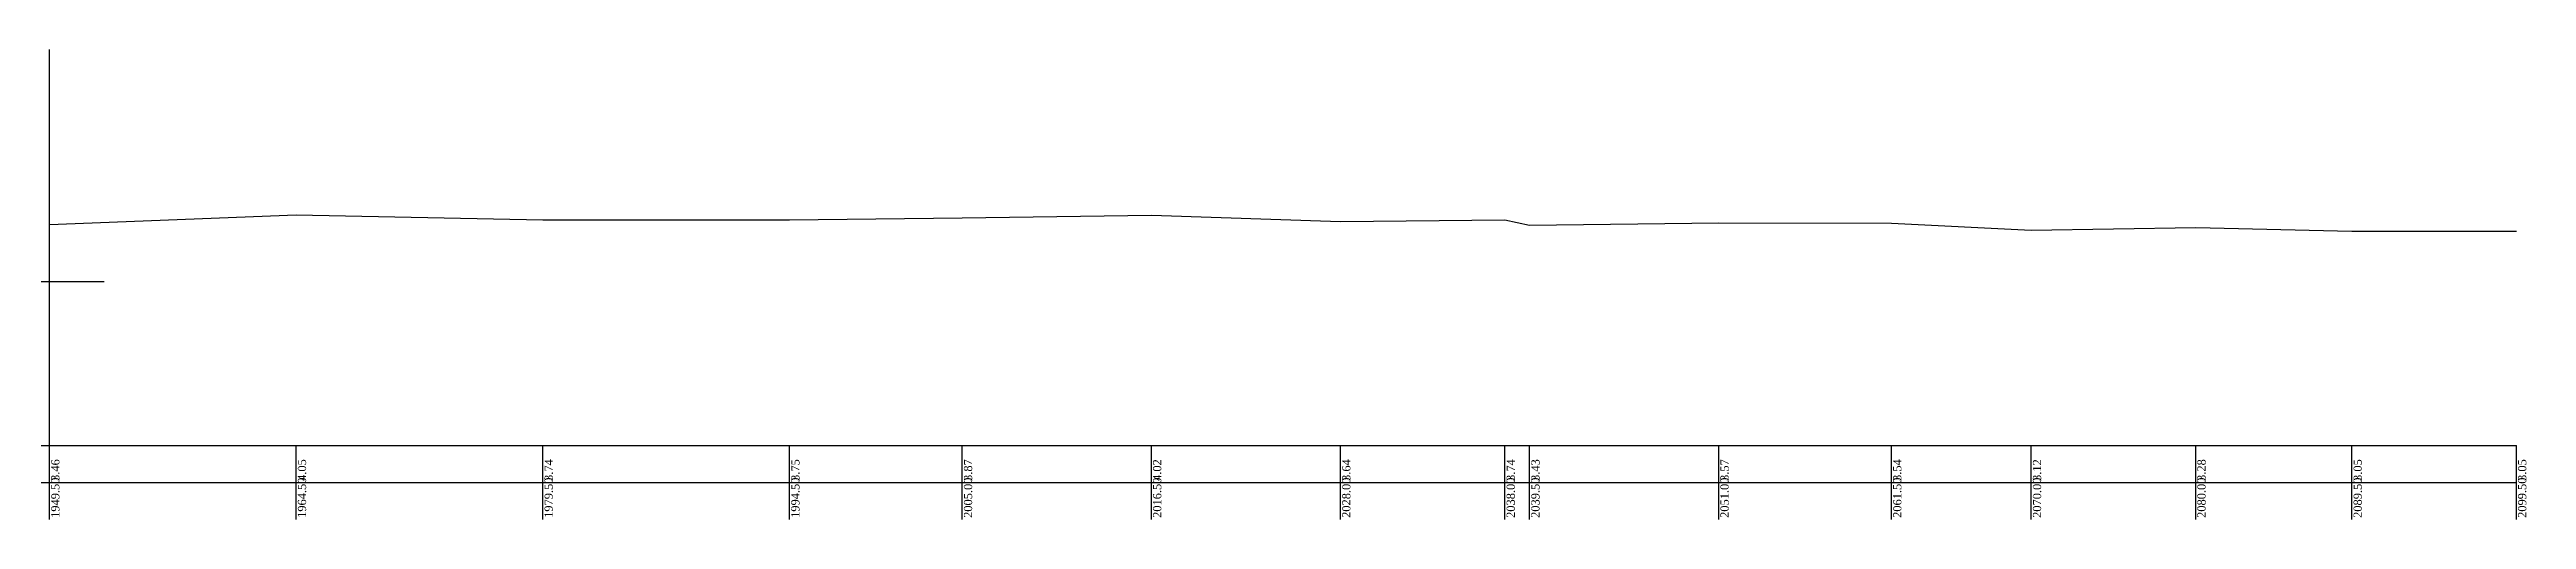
# Model space of a CAD drawing. Header units: metres. Extents: x -148477 to 168932, y -55673 to -2736.
# Drawn here: x 11027.6 to 11178.2, y -9343.3 to -9314.7 of the extents above; entities that cross this region are included whole.
import ezdxf

# ---------------------------------------------------------------- set-up
doc = ezdxf.new("R2010")
doc.units = ezdxf.units.M
doc.styles.add('liza', font='times.ttf', dxfattribs={"height": 2})

msp = doc.modelspace()

# ---------------------------------------------------------------- texts
at = {"color": 6, "linetype": 'Continuous', "lineweight": -3, "ltscale": 0.5, "char_height": 0.5, "width": 2.15, "attachment_point": 1, "rotation": 90, "style": 'liza'}
for s, insert in [('1949.50', (11027.6742, -9343.1786)), ('3.46', (11027.6742, -9340.9286)), ('4.05', (11042.6742, -9340.9286)), ('1964.50', (11042.6742, -9343.1786)), ('1979.50', (11057.6742, -9343.1786)), ('3.74', (11057.6742, -9340.9286)), ('1994.50', (11072.6742, -9343.1786)), ('3.75', (11072.6742, -9340.9286)), ('3.87', (11083.1742, -9340.9286)), ('2005.00', (11083.1742, -9343.1786)), ('4.02', (11094.6742, -9340.9286)), ('2016.50', (11094.6742, -9343.1786)), ('2028.00', (11106.1742, -9343.1786)), ('3.64', (11106.1742, -9340.9286)), ('2038.00', (11116.1742, -9343.1786)), ('3.74', (11116.1742, -9340.9286)), ('2039.50', (11117.6742, -9343.1786)), ('3.43', (11117.6742, -9340.9286)), ('2051.00', (11129.1742, -9343.1786)), ('3.57', (11129.1742, -9340.9286)), ('2061.50', (11139.6742, -9343.1786)), ('3.54', (11139.6742, -9340.9286)), ('2070.00', (11148.1742, -9343.1786)), ('3.12', (11148.1742, -9340.9286)), ('3.28', (11158.1742, -9340.9286)), ('2080.00', (11158.1742, -9343.1786)), ('3.05', (11167.6742, -9340.9286)), ('2089.50', (11167.6742, -9343.1786)), ('3.05', (11177.6742, -9340.9286)), ('2099.50', (11177.6742, -9343.1786))]:
    msp.add_mtext(s, dxfattribs=dict(at, insert=insert))

# ---------------------------------------------------------------- linework, layer by layer
at = {"color": 0, "linetype": 'Continuous', "lineweight": -3, "ltscale": 0.5}
for p, q in [((11027.5742, -9338.7786), (11027.5742, -9314.6615)), ((9073.0742, -9328.7786), (11030.8981, -9328.7786))]:
    msp.add_line(p, q, dxfattribs=at)
at = {"color": 6, "linetype": 'Continuous', "lineweight": -3, "ltscale": 0.5}
for p, q in [((9073.0742, -9338.7786), (11177.5742, -9338.7786)), ((11027.5742, -9343.2786), (11027.5742, -9338.7786)), ((11042.5742, -9343.2786), (11042.5742, -9338.7786)), ((11057.5742, -9343.2786), (11057.5742, -9338.7786)), ((11072.5742, -9343.2786), (11072.5742, -9338.7786)), ((11083.0742, -9343.2786), (11083.0742, -9338.7786)), ((11094.5742, -9343.2786), (11094.5742, -9338.7786)), ((11106.0742, -9343.2786), (11106.0742, -9338.7786)), ((11116.0742, -9343.2786), (11116.0742, -9338.7786)), ((11117.5742, -9343.2786), (11117.5742, -9338.7786)), ((11129.0742, -9343.2786), (11129.0742, -9338.7786)), ((11139.5742, -9343.2786), (11139.5742, -9338.7786)), ((11148.0742, -9343.2786), (11148.0742, -9338.7786)), ((11158.0742, -9343.2786), (11158.0742, -9338.7786)), ((11167.5742, -9343.2786), (11167.5742, -9338.7786)), ((11177.5742, -9343.2786), (11177.5742, -9338.7786)), ((9073.0742, -9341.0286), (11177.5742, -9341.0286))]:
    msp.add_line(p, q, dxfattribs=at)
at = {"color": 3, "linetype": 'Continuous', "lineweight": -3, "ltscale": 0.5}
msp.add_lwpolyline([(11027.5742, -9325.3186), (11042.5742, -9324.7286), (11057.5742, -9325.0386), (11072.5742, -9325.0286), (11083.0742, -9324.9086), (11094.5742, -9324.7586), (11106.0742, -9325.1386), (11116.0742, -9325.0386), (11117.5742, -9325.3486), (11129.0742, -9325.2086), (11139.5742, -9325.2386), (11148.0742, -9325.6586), (11158.0742, -9325.4986), (11167.5742, -9325.7286), (11177.5742, -9325.7286)], dxfattribs=at)

msp.set_redraw_order([(e.dxf.handle, doc.entitydb.next_handle()) for e in msp.query("TEXT MTEXT ATTDEF DIMENSION ARC_DIMENSION")])  # texts and dimensions are drawn at this point

doc.saveas('drawing.dxf')
